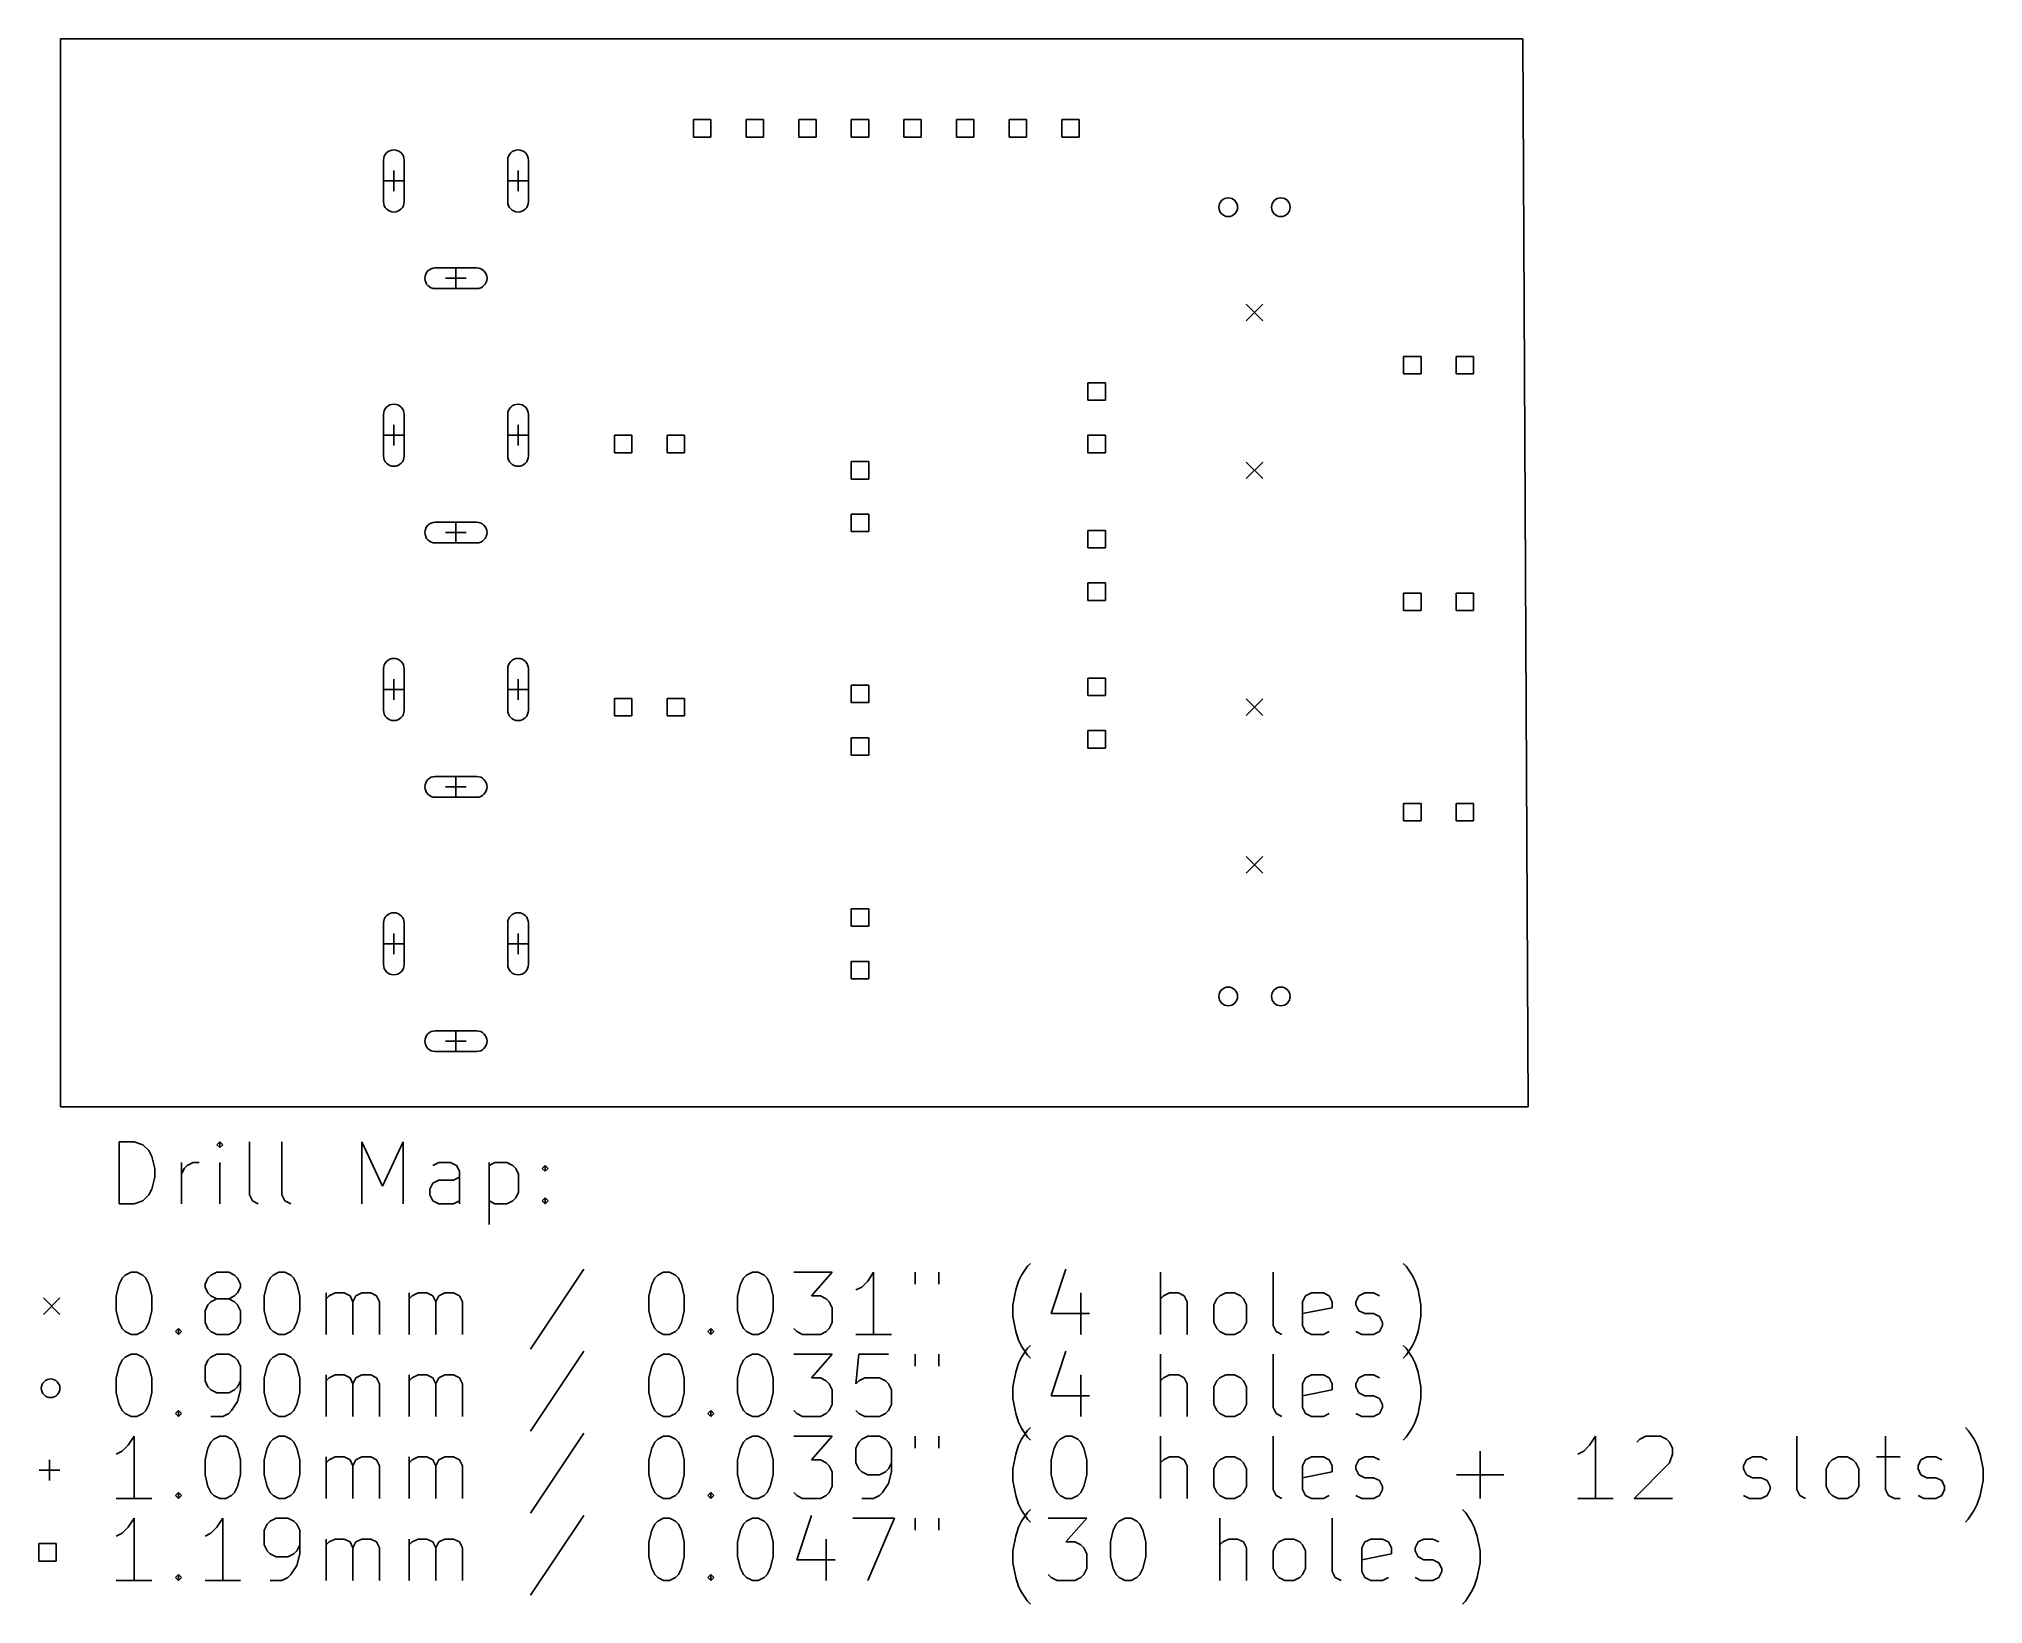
# Model space of a CAD drawing. Extents: x 3.94 to 7.64, y -5.16 to -2.18.
import ezdxf

# ---------------------------------------------------------------- set-up
doc = ezdxf.new("R2010")
doc.units = 0
doc.header["$MEASUREMENT"] = 0
doc.layers.add('BLACK', color=7, linetype='CONTINUOUS')

msp = doc.modelspace()

# ---------------------------------------------------------------- linework, layer by layer
at = {"layer": 'BLACK', "linetype": 'CONTINUOUS'}
for p, q in [((3.98, -2.18), (3.98, -4.21)), ((6.76, -2.18), (3.98, -2.18)), ((6.77, -4.21), (6.76, -2.18)), ((5.21656, -2.33344), (5.18344, -2.33344)), ((5.18344, -2.33344), (5.18344, -2.36656)), ((5.21656, -2.36656), (5.21656, -2.33344)), ((5.31656, -2.33344), (5.28344, -2.33344)), ((5.28344, -2.33344), (5.28344, -2.36656)), ((5.31656, -2.36656), (5.31656, -2.33344)), ((5.41656, -2.33344), (5.38344, -2.33344)), ((5.38344, -2.33344), (5.38344, -2.36656)), ((5.41656, -2.36656), (5.41656, -2.33344)), ((5.51656, -2.33344), (5.48344, -2.33344)), ((5.48344, -2.33344), (5.48344, -2.36656)), ((5.51656, -2.36656), (5.51656, -2.33344)), ((5.61656, -2.33344), (5.58344, -2.33344)), ((5.58344, -2.33344), (5.58344, -2.36656)), ((5.61656, -2.36656), (5.61656, -2.33344)), ((5.71656, -2.33344), (5.68344, -2.33344)), ((5.68344, -2.33344), (5.68344, -2.36656)), ((5.71656, -2.36656), (5.71656, -2.33344)), ((5.81656, -2.33344), (5.78344, -2.33344)), ((5.78344, -2.33344), (5.78344, -2.36656)), ((5.81656, -2.36656), (5.81656, -2.33344)), ((5.91656, -2.33344), (5.88344, -2.33344)), ((5.88344, -2.33344), (5.88344, -2.36656)), ((5.91656, -2.36656), (5.91656, -2.33344)), ((5.18344, -2.36656), (5.21656, -2.36656)), ((5.28344, -2.36656), (5.31656, -2.36656)), ((5.38344, -2.36656), (5.41656, -2.36656)), ((5.48344, -2.36656), (5.51656, -2.36656)), ((5.58344, -2.36656), (5.61656, -2.36656)), ((5.68344, -2.36656), (5.71656, -2.36656)), ((5.78344, -2.36656), (5.81656, -2.36656)), ((5.88344, -2.36656), (5.91656, -2.36656)), ((4.59409, -2.41063), (4.59409, -2.48937)), ((4.61378, -2.43031), (4.61378, -2.46969)), ((4.63346, -2.41063), (4.63346, -2.48937)), ((4.83031, -2.41063), (4.83031, -2.48937)), ((4.85, -2.43031), (4.85, -2.46969)), ((4.86969, -2.41063), (4.86969, -2.48937)), ((4.59409, -2.45), (4.63346, -2.45)), ((4.83031, -2.45), (4.86969, -2.45)), ((4.69252, -2.61535), (4.77126, -2.61535)), ((4.73189, -2.61535), (4.73189, -2.65472)), ((4.69252, -2.65472), (4.77126, -2.65472)), ((4.7122, -2.63504), (4.75157, -2.63504)), ((6.23425, -2.68425), (6.26575, -2.71575)), ((6.26575, -2.68425), (6.23425, -2.71575)), ((6.56656, -2.78344), (6.53344, -2.78344)), ((6.53344, -2.78344), (6.53344, -2.81656)), ((6.56656, -2.81656), (6.56656, -2.78344)), ((6.66656, -2.78344), (6.63344, -2.78344)), ((6.63344, -2.78344), (6.63344, -2.81656)), ((6.66656, -2.81656), (6.66656, -2.78344)), ((5.96656, -2.83344), (5.93344, -2.83344)), ((5.93344, -2.83344), (5.93344, -2.86656)), ((5.96656, -2.86656), (5.96656, -2.83344)), ((6.53344, -2.81656), (6.56656, -2.81656)), ((6.63344, -2.81656), (6.66656, -2.81656)), ((5.93344, -2.86656), (5.96656, -2.86656)), ((4.59409, -2.89396), (4.59409, -2.9727)), ((4.61378, -2.91365), (4.61378, -2.95302)), ((4.63346, -2.89396), (4.63346, -2.9727)), ((4.83031, -2.89396), (4.83031, -2.9727)), ((4.85, -2.91365), (4.85, -2.95302)), ((4.86969, -2.89396), (4.86969, -2.9727)), ((4.59409, -2.93333), (4.63346, -2.93333)), ((4.83031, -2.93333), (4.86969, -2.93333)), ((5.06656, -2.93344), (5.03344, -2.93344)), ((5.03344, -2.93344), (5.03344, -2.96656)), ((5.06656, -2.96656), (5.06656, -2.93344)), ((5.16656, -2.93344), (5.13344, -2.93344)), ((5.13344, -2.93344), (5.13344, -2.96656)), ((5.16656, -2.96656), (5.16656, -2.93344)), ((5.96656, -2.93344), (5.93344, -2.93344)), ((5.93344, -2.93344), (5.93344, -2.96656)), ((5.96656, -2.96656), (5.96656, -2.93344)), ((5.03344, -2.96656), (5.06656, -2.96656)), ((5.13344, -2.96656), (5.16656, -2.96656)), ((5.51656, -2.98344), (5.48344, -2.98344)), ((5.48344, -2.98344), (5.48344, -3.01656)), ((5.51656, -3.01656), (5.51656, -2.98344)), ((5.93344, -2.96656), (5.96656, -2.96656)), ((6.23425, -2.98425), (6.26575, -3.01575)), ((6.26575, -2.98425), (6.23425, -3.01575)), ((5.48344, -3.01656), (5.51656, -3.01656)), ((4.69252, -3.09869), (4.77126, -3.09869)), ((4.73189, -3.09869), (4.73189, -3.13806)), ((5.51656, -3.08344), (5.48344, -3.08344)), ((5.48344, -3.08344), (5.48344, -3.11656)), ((5.51656, -3.11656), (5.51656, -3.08344)), ((4.69252, -3.13806), (4.77126, -3.13806)), ((4.7122, -3.11837), (4.75157, -3.11837)), ((5.48344, -3.11656), (5.51656, -3.11656)), ((5.96656, -3.11414), (5.93344, -3.11414)), ((5.93344, -3.11414), (5.93344, -3.14727)), ((5.96656, -3.14727), (5.96656, -3.11414)), ((5.93344, -3.14727), (5.96656, -3.14727)), ((5.96656, -3.21414), (5.93344, -3.21414)), ((5.93344, -3.21414), (5.93344, -3.24727)), ((5.96656, -3.24727), (5.96656, -3.21414)), ((5.93344, -3.24727), (5.96656, -3.24727)), ((6.56656, -3.23344), (6.53344, -3.23344)), ((6.53344, -3.23344), (6.53344, -3.26656)), ((6.56656, -3.26656), (6.56656, -3.23344)), ((6.66656, -3.23344), (6.63344, -3.23344)), ((6.63344, -3.23344), (6.63344, -3.26656)), ((6.66656, -3.26656), (6.66656, -3.23344)), ((6.53344, -3.26656), (6.56656, -3.26656)), ((6.63344, -3.26656), (6.66656, -3.26656)), ((4.59409, -3.3773), (4.59409, -3.45604)), ((4.61378, -3.39698), (4.61378, -3.43635)), ((4.63346, -3.3773), (4.63346, -3.45604)), ((4.83031, -3.3773), (4.83031, -3.45604)), ((4.85, -3.39698), (4.85, -3.43635)), ((4.86969, -3.3773), (4.86969, -3.45604)), ((5.96656, -3.39485), (5.93344, -3.39485)), ((5.93344, -3.39485), (5.93344, -3.42798)), ((5.96656, -3.42798), (5.96656, -3.39485)), ((4.59409, -3.41667), (4.63346, -3.41667)), ((4.83031, -3.41667), (4.86969, -3.41667)), ((5.06656, -3.43344), (5.03344, -3.43344)), ((5.03344, -3.43344), (5.03344, -3.46656)), ((5.06656, -3.46656), (5.06656, -3.43344)), ((5.16656, -3.43344), (5.13344, -3.43344)), ((5.13344, -3.43344), (5.13344, -3.46656)), ((5.16656, -3.46656), (5.16656, -3.43344)), ((5.51656, -3.40844), (5.48344, -3.40844)), ((5.48344, -3.40844), (5.48344, -3.44156)), ((5.51656, -3.44156), (5.51656, -3.40844)), ((5.93344, -3.42798), (5.96656, -3.42798)), ((6.23425, -3.43425), (6.26575, -3.46575)), ((6.26575, -3.43425), (6.23425, -3.46575)), ((5.03344, -3.46656), (5.06656, -3.46656)), ((5.13344, -3.46656), (5.16656, -3.46656)), ((5.48344, -3.44156), (5.51656, -3.44156)), ((5.51656, -3.50844), (5.48344, -3.50844)), ((5.48344, -3.50844), (5.48344, -3.54156)), ((5.51656, -3.54156), (5.51656, -3.50844)), ((5.96656, -3.49485), (5.93344, -3.49485)), ((5.93344, -3.49485), (5.93344, -3.52798)), ((5.96656, -3.52798), (5.96656, -3.49485)), ((5.48344, -3.54156), (5.51656, -3.54156)), ((5.93344, -3.52798), (5.96656, -3.52798)), ((4.69252, -3.58202), (4.77126, -3.58202)), ((4.73189, -3.58202), (4.73189, -3.62139)), ((4.69252, -3.62139), (4.77126, -3.62139)), ((4.7122, -3.6017), (4.75157, -3.6017)), ((6.56656, -3.63344), (6.53344, -3.63344)), ((6.53344, -3.63344), (6.53344, -3.66656)), ((6.56656, -3.66656), (6.56656, -3.63344)), ((6.66656, -3.63344), (6.63344, -3.63344)), ((6.63344, -3.63344), (6.63344, -3.66656)), ((6.66656, -3.66656), (6.66656, -3.63344)), ((6.53344, -3.66656), (6.56656, -3.66656)), ((6.63344, -3.66656), (6.66656, -3.66656)), ((6.23425, -3.73425), (6.26575, -3.76575)), ((6.26575, -3.73425), (6.23425, -3.76575)), ((5.51656, -3.83344), (5.48344, -3.83344)), ((5.48344, -3.83344), (5.48344, -3.86656)), ((5.51656, -3.86656), (5.51656, -3.83344)), ((4.59409, -3.86063), (4.59409, -3.93937)), ((4.61378, -3.88031), (4.61378, -3.91969)), ((4.63346, -3.86063), (4.63346, -3.93937)), ((4.83031, -3.86063), (4.83031, -3.93937)), ((4.85, -3.88031), (4.85, -3.91969)), ((4.86969, -3.86063), (4.86969, -3.93937)), ((5.48344, -3.86656), (5.51656, -3.86656)), ((4.59409, -3.9), (4.63346, -3.9)), ((4.83031, -3.9), (4.86969, -3.9)), ((5.51656, -3.93344), (5.48344, -3.93344)), ((5.48344, -3.93344), (5.48344, -3.96656)), ((5.51656, -3.96656), (5.51656, -3.93344)), ((5.48344, -3.96656), (5.51656, -3.96656)), ((4.69252, -4.06535), (4.77126, -4.06535)), ((4.73189, -4.06535), (4.73189, -4.10472)), ((4.7122, -4.08504), (4.75157, -4.08504)), ((4.69252, -4.10472), (4.77126, -4.10472)), ((3.98, -4.21), (6.77, -4.21)), ((4.09178, -4.39434), (4.09178, -4.27623)), ((4.09178, -4.27623), (4.1199, -4.27623)), ((4.1199, -4.27623), (4.13678, -4.28185)), ((4.13678, -4.28185), (4.14803, -4.2931)), ((4.28301, -4.27623), (4.27738, -4.28185)), ((4.27738, -4.28185), (4.28301, -4.28747)), ((4.28863, -4.28185), (4.28301, -4.27623)), ((4.28301, -4.27623), (4.28301, -4.28747)), ((4.28301, -4.28747), (4.28863, -4.28185)), ((4.33925, -4.37746), (4.33925, -4.27623)), ((4.40112, -4.37746), (4.40112, -4.27623)), ((4.55298, -4.39434), (4.55298, -4.27623)), ((4.55298, -4.27623), (4.59235, -4.36059)), ((4.59235, -4.36059), (4.63172, -4.27623)), ((4.63172, -4.27623), (4.63172, -4.39434)), ((4.14803, -4.2931), (4.15365, -4.30435)), ((4.15365, -4.30435), (4.15927, -4.32684)), ((4.20989, -4.39434), (4.20989, -4.3156)), ((4.21552, -4.32684), (4.22114, -4.32122)), ((4.22114, -4.32122), (4.23239, -4.3156)), ((4.23239, -4.3156), (4.24364, -4.3156)), ((4.28301, -4.39434), (4.28301, -4.3156)), ((4.69921, -4.3156), (4.68796, -4.32122)), ((4.7217, -4.3156), (4.69921, -4.3156)), ((4.73295, -4.32122), (4.7217, -4.3156)), ((4.73858, -4.33247), (4.73295, -4.32122)), ((4.79482, -4.3156), (4.79482, -4.43371)), ((4.79482, -4.32122), (4.80607, -4.3156)), ((4.80607, -4.3156), (4.82857, -4.3156)), ((4.82857, -4.3156), (4.83981, -4.32122)), ((4.83981, -4.32122), (4.84544, -4.32684)), ((4.89606, -4.32684), (4.90168, -4.32122)), ((4.90168, -4.32122), (4.90731, -4.32684)), ((4.90168, -4.32122), (4.90168, -4.33247)), ((4.15927, -4.34372), (4.15365, -4.36621)), ((4.15927, -4.32684), (4.15927, -4.34372)), ((4.20989, -4.33809), (4.21552, -4.32684)), ((4.68233, -4.36621), (4.68796, -4.35497)), ((4.68796, -4.35497), (4.69921, -4.34934)), ((4.69921, -4.34934), (4.72733, -4.34934)), ((4.72733, -4.34934), (4.73858, -4.34372)), ((4.73858, -4.39434), (4.73858, -4.33247)), ((4.84544, -4.32684), (4.85106, -4.33809)), ((4.85106, -4.33809), (4.85106, -4.37184)), ((4.90168, -4.33247), (4.89606, -4.32684)), ((4.90731, -4.32684), (4.90168, -4.33247)), ((4.1199, -4.39434), (4.09178, -4.39434)), ((4.13678, -4.38871), (4.1199, -4.39434)), ((4.14803, -4.37746), (4.13678, -4.38871)), ((4.15365, -4.36621), (4.14803, -4.37746)), ((4.34488, -4.38871), (4.33925, -4.37746)), ((4.35612, -4.39434), (4.34488, -4.38871)), ((4.40674, -4.38871), (4.40112, -4.37746)), ((4.41799, -4.39434), (4.40674, -4.38871)), ((4.68233, -4.37746), (4.68233, -4.36621)), ((4.68796, -4.38871), (4.68233, -4.37746)), ((4.69921, -4.39434), (4.68796, -4.38871)), ((4.72733, -4.39434), (4.69921, -4.39434)), ((4.73858, -4.38871), (4.72733, -4.39434)), ((4.80607, -4.39434), (4.79482, -4.38871)), ((4.82857, -4.39434), (4.80607, -4.39434)), ((4.83981, -4.38871), (4.82857, -4.39434)), ((4.84544, -4.38309), (4.83981, -4.38871)), ((4.85106, -4.37184), (4.84544, -4.38309)), ((4.89606, -4.38871), (4.90168, -4.38309)), ((4.90168, -4.39434), (4.89606, -4.38871)), ((4.90168, -4.38309), (4.90731, -4.38871)), ((4.90168, -4.38309), (4.90168, -4.39434)), ((4.90731, -4.38871), (4.90168, -4.39434)), ((5.81844, -4.51301), (5.82407, -4.50738)), ((6.53835, -4.51301), (6.53273, -4.50738)), ((4.09178, -4.54675), (4.09741, -4.53551)), ((4.09741, -4.53551), (4.10303, -4.52988)), ((4.10303, -4.52988), (4.11428, -4.52426)), ((4.11428, -4.52426), (4.12553, -4.52426)), ((4.12553, -4.52426), (4.13678, -4.52988)), ((4.13678, -4.52988), (4.1424, -4.53551)), ((4.1424, -4.53551), (4.14803, -4.54675)), ((4.25489, -4.54675), (4.26051, -4.53551)), ((4.26051, -4.53551), (4.26614, -4.52988)), ((4.26614, -4.52988), (4.27738, -4.52426)), ((4.27738, -4.52426), (4.29988, -4.52426)), ((4.29988, -4.52426), (4.31113, -4.52988)), ((4.31113, -4.52988), (4.31675, -4.53551)), ((4.31675, -4.53551), (4.32238, -4.54675)), ((4.373, -4.54675), (4.37862, -4.53551)), ((4.37862, -4.53551), (4.38425, -4.52988)), ((4.38425, -4.52988), (4.39549, -4.52426)), ((4.39549, -4.52426), (4.40674, -4.52426)), ((4.40674, -4.52426), (4.41799, -4.52988)), ((4.41799, -4.52988), (4.42362, -4.53551)), ((4.42362, -4.53551), (4.42924, -4.54675)), ((4.9748, -4.51863), (4.87356, -4.67049)), ((5.10416, -4.54675), (5.10978, -4.53551)), ((5.10978, -4.53551), (5.1154, -4.52988)), ((5.1154, -4.52988), (5.12665, -4.52426)), ((5.12665, -4.52426), (5.1379, -4.52426)), ((5.1379, -4.52426), (5.14915, -4.52988)), ((5.14915, -4.52988), (5.15477, -4.53551)), ((5.15477, -4.53551), (5.1604, -4.54675)), ((5.27289, -4.54675), (5.27851, -4.53551)), ((5.27851, -4.53551), (5.28413, -4.52988)), ((5.28413, -4.52988), (5.29538, -4.52426)), ((5.29538, -4.52426), (5.30663, -4.52426)), ((5.30663, -4.52426), (5.31788, -4.52988)), ((5.31788, -4.52988), (5.3235, -4.53551)), ((5.3235, -4.53551), (5.32913, -4.54675)), ((5.37412, -4.52426), (5.44724, -4.52426)), ((5.44724, -4.52426), (5.40787, -4.56925)), ((5.51473, -4.54113), (5.50348, -4.55238)), ((5.52598, -4.52426), (5.51473, -4.54113)), ((5.52598, -4.64237), (5.52598, -4.52426)), ((5.60472, -4.52426), (5.60472, -4.54675)), ((5.64971, -4.52426), (5.64971, -4.54675)), ((5.79594, -4.558), (5.80157, -4.54113)), ((5.80157, -4.54113), (5.80719, -4.52988)), ((5.80719, -4.52988), (5.81844, -4.51301)), ((5.89156, -4.51863), (5.86344, -4.603)), ((6.07154, -4.64237), (6.07154, -4.52426)), ((6.28526, -4.62549), (6.28526, -4.52426)), ((6.5496, -4.52988), (6.53835, -4.51301)), ((6.55522, -4.54113), (6.5496, -4.52988)), ((6.56085, -4.558), (6.55522, -4.54113)), ((3.94752, -4.57319), (3.97902, -4.60469)), ((3.97902, -4.57319), (3.94752, -4.60469)), ((4.08616, -4.56925), (4.09178, -4.54675)), ((4.08616, -4.59737), (4.08616, -4.56925)), ((4.14803, -4.54675), (4.15365, -4.56925)), ((4.15365, -4.56925), (4.15365, -4.59737)), ((4.25489, -4.55238), (4.25489, -4.54675)), ((4.26051, -4.56363), (4.25489, -4.55238)), ((4.26614, -4.56925), (4.26051, -4.56363)), ((4.26614, -4.5805), (4.26051, -4.58612)), ((4.27738, -4.57488), (4.26614, -4.56925)), ((4.27738, -4.57488), (4.26614, -4.5805)), ((4.29988, -4.57488), (4.27738, -4.57488)), ((4.31113, -4.56925), (4.29988, -4.57488)), ((4.31113, -4.5805), (4.29988, -4.57488)), ((4.31675, -4.56363), (4.31113, -4.56925)), ((4.31675, -4.58612), (4.31113, -4.5805)), ((4.32238, -4.55238), (4.31675, -4.56363)), ((4.32238, -4.54675), (4.32238, -4.55238)), ((4.36737, -4.56925), (4.373, -4.54675)), ((4.36737, -4.59737), (4.36737, -4.56925)), ((4.42924, -4.54675), (4.43486, -4.56925)), ((4.43486, -4.56925), (4.43486, -4.59737)), ((4.48548, -4.64237), (4.48548, -4.56363)), ((4.48548, -4.57488), (4.49111, -4.56925)), ((4.49111, -4.56925), (4.50236, -4.56363)), ((4.50236, -4.56363), (4.51923, -4.56363)), ((4.51923, -4.56363), (4.53048, -4.56925)), ((4.53048, -4.56925), (4.5361, -4.5805)), ((4.5361, -4.5805), (4.54173, -4.56925)), ((4.5361, -4.5805), (4.5361, -4.64237)), ((4.54173, -4.56925), (4.55298, -4.56363)), ((4.55298, -4.56363), (4.56985, -4.56363)), ((4.56985, -4.56363), (4.5811, -4.56925)), ((4.5811, -4.56925), (4.58672, -4.5805)), ((4.58672, -4.5805), (4.58672, -4.64237)), ((4.64296, -4.64237), (4.64296, -4.56363)), ((4.64296, -4.57488), (4.64859, -4.56925)), ((4.64859, -4.56925), (4.65984, -4.56363)), ((4.65984, -4.56363), (4.67671, -4.56363)), ((4.67671, -4.56363), (4.68796, -4.56925)), ((4.68796, -4.56925), (4.69358, -4.5805)), ((4.69358, -4.5805), (4.69921, -4.56925)), ((4.69358, -4.5805), (4.69358, -4.64237)), ((4.69921, -4.56925), (4.71046, -4.56363)), ((4.71046, -4.56363), (4.72733, -4.56363)), ((4.72733, -4.56363), (4.73858, -4.56925)), ((4.73858, -4.56925), (4.7442, -4.5805)), ((4.7442, -4.5805), (4.7442, -4.64237)), ((5.09853, -4.56925), (5.10416, -4.54675)), ((5.09853, -4.59737), (5.09853, -4.56925)), ((5.1604, -4.54675), (5.16602, -4.56925)), ((5.16602, -4.56925), (5.16602, -4.59737)), ((5.26726, -4.56925), (5.27289, -4.54675)), ((5.26726, -4.59737), (5.26726, -4.56925)), ((5.32913, -4.54675), (5.33475, -4.56925)), ((5.33475, -4.56925), (5.33475, -4.59737)), ((5.40787, -4.56925), (5.42474, -4.56925)), ((5.42474, -4.56925), (5.43599, -4.57488)), ((5.43599, -4.57488), (5.44161, -4.5805)), ((5.44161, -4.5805), (5.44724, -4.59175)), ((5.50348, -4.55238), (5.49223, -4.558)), ((5.79032, -4.58612), (5.79594, -4.558)), ((5.91968, -4.56363), (5.91968, -4.64237)), ((6.07716, -4.56925), (6.07154, -4.57488)), ((6.08841, -4.56363), (6.07716, -4.56925)), ((6.10528, -4.56363), (6.08841, -4.56363)), ((6.11653, -4.56925), (6.10528, -4.56363)), ((6.12215, -4.5805), (6.11653, -4.56925)), ((6.12215, -4.64237), (6.12215, -4.5805)), ((6.17277, -4.58612), (6.1784, -4.57488)), ((6.1784, -4.57488), (6.18402, -4.56925)), ((6.18402, -4.56925), (6.19527, -4.56363)), ((6.19527, -4.56363), (6.21214, -4.56363)), ((6.21214, -4.56363), (6.22339, -4.56925)), ((6.22339, -4.56925), (6.22902, -4.57488)), ((6.22902, -4.57488), (6.23464, -4.58612)), ((6.3415, -4.5805), (6.34713, -4.56925)), ((6.3415, -4.62549), (6.3415, -4.5805)), ((6.34713, -4.56925), (6.35837, -4.56363)), ((6.35837, -4.56363), (6.38087, -4.56363)), ((6.38087, -4.56363), (6.39212, -4.56925)), ((6.39212, -4.56925), (6.39774, -4.5805)), ((6.39774, -4.5805), (6.39774, -4.59175)), ((6.44274, -4.5805), (6.44836, -4.56925)), ((6.44274, -4.58612), (6.44274, -4.5805)), ((6.44836, -4.56925), (6.45961, -4.56363)), ((6.45961, -4.56363), (6.47648, -4.56363)), ((6.47648, -4.56363), (6.48773, -4.56925)), ((6.56647, -4.58612), (6.56085, -4.558)), ((4.09178, -4.61987), (4.08616, -4.59737)), ((4.09741, -4.63112), (4.09178, -4.61987)), ((4.14803, -4.61987), (4.1424, -4.63112)), ((4.15365, -4.59737), (4.14803, -4.61987)), ((4.26051, -4.58612), (4.25489, -4.59737)), ((4.25489, -4.59737), (4.25489, -4.61987)), ((4.25489, -4.61987), (4.26051, -4.63112)), ((4.32238, -4.59737), (4.31675, -4.58612)), ((4.31675, -4.63112), (4.32238, -4.61987)), ((4.32238, -4.61987), (4.32238, -4.59737)), ((4.373, -4.61987), (4.36737, -4.59737)), ((4.37862, -4.63112), (4.373, -4.61987)), ((4.42924, -4.61987), (4.42362, -4.63112)), ((4.43486, -4.59737), (4.42924, -4.61987)), ((5.10416, -4.61987), (5.09853, -4.59737)), ((5.10978, -4.63112), (5.10416, -4.61987)), ((5.1604, -4.61987), (5.15477, -4.63112)), ((5.16602, -4.59737), (5.1604, -4.61987)), ((5.27289, -4.61987), (5.26726, -4.59737)), ((5.27851, -4.63112), (5.27289, -4.61987)), ((5.32913, -4.61987), (5.3235, -4.63112)), ((5.33475, -4.59737), (5.32913, -4.61987)), ((5.44724, -4.61987), (5.44161, -4.63112)), ((5.44724, -4.59175), (5.44724, -4.61987)), ((5.79032, -4.60862), (5.79032, -4.58612)), ((5.79594, -4.63674), (5.79032, -4.60862)), ((5.86344, -4.603), (5.93655, -4.603)), ((6.17277, -4.61987), (6.17277, -4.58612)), ((6.1784, -4.63112), (6.17277, -4.61987)), ((6.23464, -4.61987), (6.22902, -4.63112)), ((6.23464, -4.58612), (6.23464, -4.61987)), ((6.39774, -4.59175), (6.3415, -4.603)), ((6.44836, -4.59737), (6.44274, -4.58612)), ((6.45961, -4.603), (6.44836, -4.59737)), ((6.47648, -4.603), (6.45961, -4.603)), ((6.48773, -4.60862), (6.47648, -4.603)), ((6.49336, -4.61987), (6.48773, -4.60862)), ((6.49336, -4.62549), (6.49336, -4.61987)), ((6.56085, -4.63674), (6.56647, -4.60862)), ((6.56647, -4.60862), (6.56647, -4.58612)), ((4.10303, -4.63674), (4.09741, -4.63112)), ((4.11428, -4.64237), (4.10303, -4.63674)), ((4.12553, -4.64237), (4.11428, -4.64237)), ((4.13678, -4.63674), (4.12553, -4.64237)), ((4.1424, -4.63112), (4.13678, -4.63674)), ((4.19864, -4.63674), (4.20427, -4.63112)), ((4.20427, -4.64237), (4.19864, -4.63674)), ((4.20427, -4.63112), (4.20989, -4.63674)), ((4.20427, -4.63112), (4.20427, -4.64237)), ((4.20989, -4.63674), (4.20427, -4.64237)), ((4.26051, -4.63112), (4.26614, -4.63674)), ((4.26614, -4.63674), (4.27738, -4.64237)), ((4.27738, -4.64237), (4.29988, -4.64237)), ((4.29988, -4.64237), (4.31113, -4.63674)), ((4.31113, -4.63674), (4.31675, -4.63112)), ((4.38425, -4.63674), (4.37862, -4.63112)), ((4.39549, -4.64237), (4.38425, -4.63674)), ((4.40674, -4.64237), (4.39549, -4.64237)), ((4.41799, -4.63674), (4.40674, -4.64237)), ((4.42362, -4.63112), (4.41799, -4.63674)), ((5.1154, -4.63674), (5.10978, -4.63112)), ((5.12665, -4.64237), (5.1154, -4.63674)), ((5.1379, -4.64237), (5.12665, -4.64237)), ((5.14915, -4.63674), (5.1379, -4.64237)), ((5.15477, -4.63112), (5.14915, -4.63674)), ((5.21102, -4.63674), (5.21664, -4.63112)), ((5.21664, -4.64237), (5.21102, -4.63674)), ((5.21664, -4.63112), (5.22227, -4.63674)), ((5.21664, -4.63112), (5.21664, -4.64237)), ((5.22227, -4.63674), (5.21664, -4.64237)), ((5.28413, -4.63674), (5.27851, -4.63112)), ((5.29538, -4.64237), (5.28413, -4.63674)), ((5.30663, -4.64237), (5.29538, -4.64237)), ((5.31788, -4.63674), (5.30663, -4.64237)), ((5.3235, -4.63112), (5.31788, -4.63674)), ((5.37975, -4.63674), (5.37412, -4.63112)), ((5.391, -4.64237), (5.37975, -4.63674)), ((5.42474, -4.64237), (5.391, -4.64237)), ((5.43599, -4.63674), (5.42474, -4.64237)), ((5.44161, -4.63112), (5.43599, -4.63674)), ((5.55972, -4.64237), (5.49223, -4.64237)), ((5.80157, -4.65362), (5.79594, -4.63674)), ((5.80719, -4.66487), (5.80157, -4.65362)), ((6.18402, -4.63674), (6.1784, -4.63112)), ((6.19527, -4.64237), (6.18402, -4.63674)), ((6.21214, -4.64237), (6.19527, -4.64237)), ((6.22339, -4.63674), (6.21214, -4.64237)), ((6.22902, -4.63112), (6.22339, -4.63674)), ((6.29088, -4.63674), (6.28526, -4.62549)), ((6.30213, -4.64237), (6.29088, -4.63674)), ((6.34713, -4.63674), (6.3415, -4.62549)), ((6.35837, -4.64237), (6.34713, -4.63674)), ((6.38087, -4.64237), (6.35837, -4.64237)), ((6.39212, -4.63674), (6.38087, -4.64237)), ((6.44274, -4.63674), (6.45399, -4.64237)), ((6.45399, -4.64237), (6.47648, -4.64237)), ((6.47648, -4.64237), (6.48773, -4.63674)), ((6.48773, -4.63674), (6.49336, -4.62549)), ((6.5496, -4.66487), (6.55522, -4.65362)), ((6.55522, -4.65362), (6.56085, -4.63674)), ((4.09178, -4.70266), (4.09741, -4.69141)), ((4.09741, -4.69141), (4.10303, -4.68579)), ((4.10303, -4.68579), (4.11428, -4.68016)), ((4.11428, -4.68016), (4.12553, -4.68016)), ((4.12553, -4.68016), (4.13678, -4.68579)), ((4.13678, -4.68579), (4.1424, -4.69141)), ((4.1424, -4.69141), (4.14803, -4.70266)), ((4.26051, -4.69141), (4.25489, -4.70266)), ((4.26614, -4.68579), (4.26051, -4.69141)), ((4.27738, -4.68016), (4.26614, -4.68579)), ((4.29988, -4.68016), (4.27738, -4.68016)), ((4.31113, -4.68579), (4.29988, -4.68016)), ((4.31675, -4.69141), (4.31113, -4.68579)), ((4.32238, -4.70266), (4.31675, -4.69141)), ((4.373, -4.70266), (4.37862, -4.69141)), ((4.37862, -4.69141), (4.38425, -4.68579)), ((4.38425, -4.68579), (4.39549, -4.68016)), ((4.39549, -4.68016), (4.40674, -4.68016)), ((4.40674, -4.68016), (4.41799, -4.68579)), ((4.41799, -4.68579), (4.42362, -4.69141)), ((4.42362, -4.69141), (4.42924, -4.70266)), ((4.9748, -4.67454), (4.87356, -4.82639)), ((5.10416, -4.70266), (5.10978, -4.69141)), ((5.10978, -4.69141), (5.1154, -4.68579)), ((5.1154, -4.68579), (5.12665, -4.68016)), ((5.12665, -4.68016), (5.1379, -4.68016)), ((5.1379, -4.68016), (5.14915, -4.68579)), ((5.14915, -4.68579), (5.15477, -4.69141)), ((5.15477, -4.69141), (5.1604, -4.70266)), ((5.27289, -4.70266), (5.27851, -4.69141)), ((5.27851, -4.69141), (5.28413, -4.68579)), ((5.28413, -4.68579), (5.29538, -4.68016)), ((5.29538, -4.68016), (5.30663, -4.68016)), ((5.30663, -4.68016), (5.31788, -4.68579)), ((5.31788, -4.68579), (5.3235, -4.69141)), ((5.3235, -4.69141), (5.32913, -4.70266)), ((5.37412, -4.68016), (5.44724, -4.68016)), ((5.44724, -4.68016), (5.40787, -4.72516)), ((5.49786, -4.68016), (5.49223, -4.73641)), ((5.5541, -4.68016), (5.49786, -4.68016)), ((5.60472, -4.68016), (5.60472, -4.70266)), ((5.64971, -4.68016), (5.64971, -4.70266)), ((5.80157, -4.69704), (5.80719, -4.68579)), ((5.81844, -4.68174), (5.80719, -4.66487)), ((5.80719, -4.68579), (5.81844, -4.66891)), ((5.81844, -4.66891), (5.82407, -4.66329)), ((5.82407, -4.68736), (5.81844, -4.68174)), ((5.89156, -4.67454), (5.86344, -4.7589)), ((6.07154, -4.79827), (6.07154, -4.68016)), ((6.28526, -4.7814), (6.28526, -4.68016)), ((6.53835, -4.66891), (6.53273, -4.66329)), ((6.53273, -4.68736), (6.53835, -4.68174)), ((6.53835, -4.68174), (6.5496, -4.66487)), ((6.5496, -4.68579), (6.53835, -4.66891)), ((6.55522, -4.69704), (6.5496, -4.68579)), ((4.08616, -4.72516), (4.09178, -4.70266)), ((4.08616, -4.75328), (4.08616, -4.72516)), ((4.14803, -4.70266), (4.15365, -4.72516)), ((4.15365, -4.72516), (4.15365, -4.75328)), ((4.25489, -4.70266), (4.25489, -4.73078)), ((4.25489, -4.73078), (4.26051, -4.74203)), ((4.31675, -4.74203), (4.32238, -4.73078)), ((4.32238, -4.74765), (4.32238, -4.70266)), ((4.36737, -4.72516), (4.373, -4.70266)), ((4.36737, -4.75328), (4.36737, -4.72516)), ((4.42924, -4.70266), (4.43486, -4.72516)), ((4.43486, -4.72516), (4.43486, -4.75328)), ((4.48548, -4.79827), (4.48548, -4.71953)), ((4.48548, -4.73078), (4.49111, -4.72516)), ((4.49111, -4.72516), (4.50236, -4.71953)), ((4.50236, -4.71953), (4.51923, -4.71953)), ((4.51923, -4.71953), (4.53048, -4.72516)), ((4.53048, -4.72516), (4.5361, -4.73641)), ((4.5361, -4.73641), (4.54173, -4.72516)), ((4.54173, -4.72516), (4.55298, -4.71953)), ((4.55298, -4.71953), (4.56985, -4.71953)), ((4.56985, -4.71953), (4.5811, -4.72516)), ((4.5811, -4.72516), (4.58672, -4.73641)), ((4.64296, -4.79827), (4.64296, -4.71953)), ((4.64296, -4.73078), (4.64859, -4.72516)), ((4.64859, -4.72516), (4.65984, -4.71953)), ((4.65984, -4.71953), (4.67671, -4.71953)), ((4.67671, -4.71953), (4.68796, -4.72516)), ((4.68796, -4.72516), (4.69358, -4.73641)), ((4.69358, -4.73641), (4.69921, -4.72516)), ((4.69921, -4.72516), (4.71046, -4.71953)), ((4.71046, -4.71953), (4.72733, -4.71953)), ((4.72733, -4.71953), (4.73858, -4.72516)), ((4.73858, -4.72516), (4.7442, -4.73641)), ((5.09853, -4.72516), (5.10416, -4.70266)), ((5.09853, -4.75328), (5.09853, -4.72516)), ((5.1604, -4.70266), (5.16602, -4.72516)), ((5.16602, -4.72516), (5.16602, -4.75328)), ((5.26726, -4.72516), (5.27289, -4.70266)), ((5.26726, -4.75328), (5.26726, -4.72516)), ((5.32913, -4.70266), (5.33475, -4.72516)), ((5.33475, -4.72516), (5.33475, -4.75328)), ((5.40787, -4.72516), (5.42474, -4.72516)), ((5.42474, -4.72516), (5.43599, -4.73078)), ((5.43599, -4.73078), (5.44161, -4.73641)), ((5.49223, -4.73641), (5.49786, -4.73078)), ((5.49786, -4.73078), (5.50911, -4.72516)), ((5.50911, -4.72516), (5.53723, -4.72516)), ((5.53723, -4.72516), (5.54848, -4.73078)), ((5.54848, -4.73078), (5.5541, -4.73641)), ((5.79032, -4.74203), (5.79594, -4.71391)), ((5.79594, -4.71391), (5.80157, -4.69704)), ((5.91968, -4.71953), (5.91968, -4.79827)), ((6.07716, -4.72516), (6.07154, -4.73078)), ((6.08841, -4.71953), (6.07716, -4.72516)), ((6.10528, -4.71953), (6.08841, -4.71953)), ((6.11653, -4.72516), (6.10528, -4.71953)), ((6.12215, -4.73641), (6.11653, -4.72516)), ((6.17277, -4.74203), (6.1784, -4.73078)), ((6.1784, -4.73078), (6.18402, -4.72516)), ((6.18402, -4.72516), (6.19527, -4.71953)), ((6.19527, -4.71953), (6.21214, -4.71953)), ((6.21214, -4.71953), (6.22339, -4.72516)), ((6.22339, -4.72516), (6.22902, -4.73078)), ((6.22902, -4.73078), (6.23464, -4.74203)), ((6.3415, -4.73641), (6.34713, -4.72516)), ((6.34713, -4.72516), (6.35837, -4.71953)), ((6.35837, -4.71953), (6.38087, -4.71953)), ((6.38087, -4.71953), (6.39212, -4.72516)), ((6.39212, -4.72516), (6.39774, -4.73641)), ((6.44274, -4.73641), (6.44836, -4.72516)), ((6.44836, -4.72516), (6.45961, -4.71953)), ((6.45961, -4.71953), (6.47648, -4.71953)), ((6.47648, -4.71953), (6.48773, -4.72516)), ((6.56085, -4.71391), (6.55522, -4.69704)), ((6.56647, -4.74203), (6.56085, -4.71391)), ((4.09178, -4.77578), (4.08616, -4.75328)), ((4.15365, -4.75328), (4.14803, -4.77578)), ((4.26051, -4.74203), (4.26614, -4.74765)), ((4.26614, -4.74765), (4.27738, -4.75328)), ((4.27738, -4.75328), (4.29988, -4.75328)), ((4.29988, -4.75328), (4.31113, -4.74765)), ((4.31113, -4.74765), (4.31675, -4.74203)), ((4.31675, -4.77015), (4.32238, -4.74765)), ((4.373, -4.77578), (4.36737, -4.75328)), ((4.43486, -4.75328), (4.42924, -4.77578)), ((4.5361, -4.73641), (4.5361, -4.79827)), ((4.58672, -4.73641), (4.58672, -4.79827)), ((4.69358, -4.73641), (4.69358, -4.79827)), ((4.7442, -4.73641), (4.7442, -4.79827)), ((5.10416, -4.77578), (5.09853, -4.75328)), ((5.16602, -4.75328), (5.1604, -4.77578)), ((5.27289, -4.77578), (5.26726, -4.75328)), ((5.33475, -4.75328), (5.32913, -4.77578)), ((5.44161, -4.73641), (5.44724, -4.74765)), ((5.44724, -4.74765), (5.44724, -4.77578)), ((5.5541, -4.73641), (5.55972, -4.74765)), ((5.55972, -4.74765), (5.55972, -4.77578)), ((5.79032, -4.76453), (5.79032, -4.74203)), ((5.79594, -4.79265), (5.79032, -4.76453)), ((5.86344, -4.7589), (5.93655, -4.7589)), ((6.12215, -4.79827), (6.12215, -4.73641)), ((6.17277, -4.77578), (6.17277, -4.74203)), ((6.23464, -4.74203), (6.23464, -4.77578)), ((6.3415, -4.7814), (6.3415, -4.73641)), ((6.39774, -4.74765), (6.3415, -4.7589)), ((6.39774, -4.73641), (6.39774, -4.74765)), ((6.44274, -4.74203), (6.44274, -4.73641)), ((6.44836, -4.75328), (6.44274, -4.74203)), ((6.45961, -4.7589), (6.44836, -4.75328)), ((6.47648, -4.7589), (6.45961, -4.7589)), ((6.48773, -4.76453), (6.47648, -4.7589)), ((6.49336, -4.77578), (6.48773, -4.76453)), ((6.56085, -4.79265), (6.56647, -4.76453)), ((6.56647, -4.76453), (6.56647, -4.74203)), ((4.09741, -4.78702), (4.09178, -4.77578)), ((4.10303, -4.79265), (4.09741, -4.78702)), ((4.11428, -4.79827), (4.10303, -4.79265)), ((4.12553, -4.79827), (4.11428, -4.79827)), ((4.13678, -4.79265), (4.12553, -4.79827)), ((4.1424, -4.78702), (4.13678, -4.79265)), ((4.14803, -4.77578), (4.1424, -4.78702)), ((4.19864, -4.79265), (4.20427, -4.78702)), ((4.20427, -4.79827), (4.19864, -4.79265)), ((4.20427, -4.78702), (4.20989, -4.79265)), ((4.20427, -4.78702), (4.20427, -4.79827)), ((4.20989, -4.79265), (4.20427, -4.79827)), ((4.26614, -4.79827), (4.28863, -4.79827)), ((4.28863, -4.79827), (4.29988, -4.79265)), ((4.29988, -4.79265), (4.30551, -4.78702)), ((4.30551, -4.78702), (4.31675, -4.77015)), ((4.37862, -4.78702), (4.373, -4.77578)), ((4.38425, -4.79265), (4.37862, -4.78702)), ((4.39549, -4.79827), (4.38425, -4.79265)), ((4.40674, -4.79827), (4.39549, -4.79827)), ((4.41799, -4.79265), (4.40674, -4.79827)), ((4.42362, -4.78702), (4.41799, -4.79265)), ((4.42924, -4.77578), (4.42362, -4.78702)), ((5.10978, -4.78702), (5.10416, -4.77578)), ((5.1154, -4.79265), (5.10978, -4.78702)), ((5.12665, -4.79827), (5.1154, -4.79265)), ((5.1379, -4.79827), (5.12665, -4.79827)), ((5.14915, -4.79265), (5.1379, -4.79827)), ((5.15477, -4.78702), (5.14915, -4.79265)), ((5.1604, -4.77578), (5.15477, -4.78702)), ((5.21102, -4.79265), (5.21664, -4.78702)), ((5.21664, -4.79827), (5.21102, -4.79265)), ((5.21664, -4.78702), (5.22227, -4.79265)), ((5.21664, -4.78702), (5.21664, -4.79827)), ((5.22227, -4.79265), (5.21664, -4.79827)), ((5.27851, -4.78702), (5.27289, -4.77578)), ((5.28413, -4.79265), (5.27851, -4.78702)), ((5.29538, -4.79827), (5.28413, -4.79265)), ((5.30663, -4.79827), (5.29538, -4.79827)), ((5.31788, -4.79265), (5.30663, -4.79827)), ((5.3235, -4.78702), (5.31788, -4.79265)), ((5.32913, -4.77578), (5.3235, -4.78702)), ((5.37975, -4.79265), (5.37412, -4.78702)), ((5.391, -4.79827), (5.37975, -4.79265)), ((5.42474, -4.79827), (5.391, -4.79827)), ((5.43599, -4.79265), (5.42474, -4.79827)), ((5.44161, -4.78702), (5.43599, -4.79265)), ((5.44724, -4.77578), (5.44161, -4.78702)), ((5.49786, -4.79265), (5.49223, -4.78702)), ((5.50911, -4.79827), (5.49786, -4.79265)), ((5.53723, -4.79827), (5.50911, -4.79827)), ((5.54848, -4.79265), (5.53723, -4.79827)), ((5.5541, -4.78702), (5.54848, -4.79265)), ((5.55972, -4.77578), (5.5541, -4.78702)), ((5.80157, -4.80952), (5.79594, -4.79265)), ((6.1784, -4.78702), (6.17277, -4.77578)), ((6.18402, -4.79265), (6.1784, -4.78702)), ((6.19527, -4.79827), (6.18402, -4.79265)), ((6.21214, -4.79827), (6.19527, -4.79827)), ((6.22339, -4.79265), (6.21214, -4.79827)), ((6.22902, -4.78702), (6.22339, -4.79265)), ((6.23464, -4.77578), (6.22902, -4.78702)), ((6.29088, -4.79265), (6.28526, -4.7814)), ((6.30213, -4.79827), (6.29088, -4.79265)), ((6.34713, -4.79265), (6.3415, -4.7814)), ((6.35837, -4.79827), (6.34713, -4.79265)), ((6.38087, -4.79827), (6.35837, -4.79827)), ((6.39212, -4.79265), (6.38087, -4.79827)), ((6.44274, -4.79265), (6.45399, -4.79827)), ((6.45399, -4.79827), (6.47648, -4.79827)), ((6.47648, -4.79827), (6.48773, -4.79265)), ((6.48773, -4.79265), (6.49336, -4.7814)), ((6.49336, -4.7814), (6.49336, -4.77578)), ((6.55522, -4.80952), (6.56085, -4.79265)), ((4.1199, -4.83607), (4.10866, -4.85294)), ((4.1199, -4.95418), (4.1199, -4.83607)), ((4.26614, -4.84732), (4.27176, -4.84169)), ((4.27176, -4.84169), (4.28301, -4.83607)), ((4.28301, -4.83607), (4.29426, -4.83607)), ((4.29426, -4.83607), (4.30551, -4.84169)), ((4.30551, -4.84169), (4.31113, -4.84732)), ((4.37862, -4.84732), (4.38425, -4.84169)), ((4.38425, -4.84169), (4.39549, -4.83607)), ((4.39549, -4.83607), (4.40674, -4.83607)), ((4.40674, -4.83607), (4.41799, -4.84169)), ((4.41799, -4.84169), (4.42362, -4.84732)), ((4.9748, -4.83044), (4.87356, -4.9823)), ((5.10978, -4.84732), (5.1154, -4.84169)), ((5.1154, -4.84169), (5.12665, -4.83607)), ((5.12665, -4.83607), (5.1379, -4.83607)), ((5.1379, -4.83607), (5.14915, -4.84169)), ((5.14915, -4.84169), (5.15477, -4.84732)), ((5.27851, -4.84732), (5.28413, -4.84169)), ((5.28413, -4.84169), (5.29538, -4.83607)), ((5.29538, -4.83607), (5.30663, -4.83607)), ((5.30663, -4.83607), (5.31788, -4.84169)), ((5.31788, -4.84169), (5.3235, -4.84732)), ((5.37412, -4.83607), (5.44724, -4.83607)), ((5.44724, -4.83607), (5.40787, -4.88106)), ((5.50348, -4.84169), (5.49786, -4.84732)), ((5.51473, -4.83607), (5.50348, -4.84169)), ((5.53723, -4.83607), (5.51473, -4.83607)), ((5.54848, -4.84169), (5.53723, -4.83607)), ((5.5541, -4.84732), (5.54848, -4.84169)), ((5.60472, -4.83607), (5.60472, -4.85857)), ((5.64971, -4.83607), (5.64971, -4.85857)), ((5.80719, -4.82077), (5.80157, -4.80952)), ((5.80157, -4.85294), (5.80719, -4.84169)), ((5.81844, -4.83764), (5.80719, -4.82077)), ((5.80719, -4.84169), (5.81844, -4.82482)), ((5.81844, -4.82482), (5.82407, -4.8192)), ((5.82407, -4.84327), (5.81844, -4.83764)), ((5.87468, -4.84732), (5.88031, -4.84169)), ((5.88031, -4.84169), (5.89156, -4.83607)), ((5.89156, -4.83607), (5.90281, -4.83607)), ((5.90281, -4.83607), (5.91406, -4.84169)), ((5.91406, -4.84169), (5.91968, -4.84732)), ((6.07154, -4.95418), (6.07154, -4.83607)), ((6.28526, -4.93731), (6.28526, -4.83607)), ((6.53273, -4.84327), (6.53835, -4.83764)), ((6.53835, -4.83764), (6.5496, -4.82077)), ((6.5496, -4.82077), (6.55522, -4.80952)), ((6.89831, -4.83607), (6.88706, -4.85294)), ((6.89831, -4.95418), (6.89831, -4.83607)), ((6.97705, -4.84732), (6.98267, -4.84169)), ((6.98267, -4.84169), (6.99392, -4.83607)), ((6.99392, -4.83607), (7.02204, -4.83607)), ((7.02204, -4.83607), (7.03329, -4.84169)), ((7.03329, -4.84169), (7.03891, -4.84732)), ((7.28076, -4.93731), (7.28076, -4.83607)), ((7.44949, -4.83607), (7.44949, -4.93731)), ((7.60697, -4.82482), (7.60134, -4.8192)), ((7.61822, -4.84169), (7.60697, -4.82482)), ((7.62384, -4.85294), (7.61822, -4.84169)), ((4.09741, -4.86419), (4.08616, -4.86981)), ((4.10866, -4.85294), (4.09741, -4.86419)), ((4.25489, -4.88106), (4.26051, -4.85857)), ((4.26051, -4.85857), (4.26614, -4.84732)), ((4.31113, -4.84732), (4.31675, -4.85857)), ((4.31675, -4.85857), (4.32238, -4.88106)), ((4.36737, -4.88106), (4.373, -4.85857)), ((4.373, -4.85857), (4.37862, -4.84732)), ((4.42362, -4.84732), (4.42924, -4.85857)), ((4.42924, -4.85857), (4.43486, -4.88106)), ((4.48548, -4.95418), (4.48548, -4.87544)), ((4.49111, -4.88106), (4.50236, -4.87544)), ((4.50236, -4.87544), (4.51923, -4.87544)), ((4.51923, -4.87544), (4.53048, -4.88106)), ((4.54173, -4.88106), (4.55298, -4.87544)), ((4.55298, -4.87544), (4.56985, -4.87544)), ((4.56985, -4.87544), (4.5811, -4.88106)), ((4.64296, -4.95418), (4.64296, -4.87544)), ((4.64859, -4.88106), (4.65984, -4.87544)), ((4.65984, -4.87544), (4.67671, -4.87544)), ((4.67671, -4.87544), (4.68796, -4.88106)), ((4.69921, -4.88106), (4.71046, -4.87544)), ((4.71046, -4.87544), (4.72733, -4.87544)), ((4.72733, -4.87544), (4.73858, -4.88106)), ((5.09853, -4.88106), (5.10416, -4.85857)), ((5.10416, -4.85857), (5.10978, -4.84732)), ((5.15477, -4.84732), (5.1604, -4.85857)), ((5.1604, -4.85857), (5.16602, -4.88106)), ((5.26726, -4.88106), (5.27289, -4.85857)), ((5.27289, -4.85857), (5.27851, -4.84732)), ((5.3235, -4.84732), (5.32913, -4.85857)), ((5.32913, -4.85857), (5.33475, -4.88106)), ((5.49786, -4.84732), (5.49223, -4.85857)), ((5.49223, -4.85857), (5.49223, -4.88669)), ((5.55972, -4.85857), (5.5541, -4.84732)), ((5.55972, -4.90356), (5.55972, -4.85857)), ((5.79032, -4.89794), (5.79594, -4.86981)), ((5.79594, -4.86981), (5.80157, -4.85294)), ((5.86344, -4.88106), (5.86906, -4.85857)), ((5.86906, -4.85857), (5.87468, -4.84732)), ((5.91968, -4.84732), (5.9253, -4.85857)), ((5.9253, -4.85857), (5.93093, -4.88106)), ((6.08841, -4.87544), (6.07716, -4.88106)), ((6.10528, -4.87544), (6.08841, -4.87544)), ((6.11653, -4.88106), (6.10528, -4.87544)), ((6.18402, -4.88106), (6.19527, -4.87544)), ((6.19527, -4.87544), (6.21214, -4.87544)), ((6.21214, -4.87544), (6.22339, -4.88106)), ((6.34713, -4.88106), (6.35837, -4.87544)), ((6.35837, -4.87544), (6.38087, -4.87544)), ((6.38087, -4.87544), (6.39212, -4.88106)), ((6.44836, -4.88106), (6.45961, -4.87544)), ((6.45961, -4.87544), (6.47648, -4.87544)), ((6.47648, -4.87544), (6.48773, -4.88106)), ((6.67896, -4.95418), (6.67896, -4.86419)), ((6.87581, -4.86419), (6.86456, -4.86981)), ((6.88706, -4.85294), (6.87581, -4.86419)), ((7.03891, -4.84732), (7.04454, -4.85857)), ((7.04454, -4.86981), (7.03891, -4.88669)), ((7.04454, -4.85857), (7.04454, -4.86981)), ((7.18515, -4.88106), (7.19639, -4.87544)), ((7.19639, -4.87544), (7.21327, -4.87544)), ((7.21327, -4.87544), (7.22452, -4.88106)), ((7.34825, -4.88106), (7.3595, -4.87544)), ((7.3595, -4.87544), (7.37637, -4.87544)), ((7.37637, -4.87544), (7.38762, -4.88106)), ((7.43262, -4.87544), (7.47761, -4.87544)), ((7.51698, -4.88106), (7.52823, -4.87544)), ((7.52823, -4.87544), (7.5451, -4.87544)), ((7.5451, -4.87544), (7.55635, -4.88106)), ((7.62947, -4.86981), (7.62384, -4.85294)), ((7.63509, -4.89794), (7.62947, -4.86981)), ((3.93965, -4.90075), (3.97902, -4.90075)), ((3.95933, -4.88106), (3.95933, -4.92043)), ((4.25489, -4.90918), (4.25489, -4.88106)), ((4.26051, -4.93168), (4.25489, -4.90918)), ((4.32238, -4.90918), (4.31675, -4.93168)), ((4.32238, -4.88106), (4.32238, -4.90918)), ((4.36737, -4.90918), (4.36737, -4.88106)), ((4.373, -4.93168), (4.36737, -4.90918)), ((4.43486, -4.90918), (4.42924, -4.93168)), ((4.43486, -4.88106), (4.43486, -4.90918)), ((4.48548, -4.88669), (4.49111, -4.88106)), ((4.53048, -4.88106), (4.5361, -4.89231)), ((4.5361, -4.89231), (4.54173, -4.88106)), ((4.5361, -4.89231), (4.5361, -4.95418)), ((4.5811, -4.88106), (4.58672, -4.89231)), ((4.58672, -4.89231), (4.58672, -4.95418)), ((4.64296, -4.88669), (4.64859, -4.88106)), ((4.68796, -4.88106), (4.69358, -4.89231)), ((4.69358, -4.89231), (4.69921, -4.88106)), ((4.69358, -4.89231), (4.69358, -4.95418)), ((4.73858, -4.88106), (4.7442, -4.89231)), ((4.7442, -4.89231), (4.7442, -4.95418)), ((5.09853, -4.90918), (5.09853, -4.88106)), ((5.10416, -4.93168), (5.09853, -4.90918)), ((5.16602, -4.90918), (5.1604, -4.93168)), ((5.16602, -4.88106), (5.16602, -4.90918)), ((5.26726, -4.90918), (5.26726, -4.88106)), ((5.27289, -4.93168), (5.26726, -4.90918)), ((5.33475, -4.90918), (5.32913, -4.93168)), ((5.33475, -4.88106), (5.33475, -4.90918)), ((5.40787, -4.88106), (5.42474, -4.88106)), ((5.42474, -4.88106), (5.43599, -4.88669)), ((5.43599, -4.88669), (5.44161, -4.89231)), ((5.44161, -4.89231), (5.44724, -4.90356)), ((5.44724, -4.90356), (5.44724, -4.93168)), ((5.49223, -4.88669), (5.49786, -4.89794)), ((5.49786, -4.89794), (5.50348, -4.90356)), ((5.50348, -4.90356), (5.51473, -4.90918)), ((5.51473, -4.90918), (5.53723, -4.90918)), ((5.53723, -4.90918), (5.54848, -4.90356)), ((5.54848, -4.90356), (5.5541, -4.89794)), ((5.5541, -4.89794), (5.55972, -4.88669)), ((5.5541, -4.92606), (5.55972, -4.90356)), ((5.79032, -4.92043), (5.79032, -4.89794)), ((5.86344, -4.90918), (5.86344, -4.88106)), ((5.86906, -4.93168), (5.86344, -4.90918)), ((5.93093, -4.90918), (5.9253, -4.93168)), ((5.93093, -4.88106), (5.93093, -4.90918)), ((6.07716, -4.88106), (6.07154, -4.88669)), ((6.12215, -4.89231), (6.11653, -4.88106)), ((6.12215, -4.95418), (6.12215, -4.89231)), ((6.17277, -4.89794), (6.1784, -4.88669)), ((6.17277, -4.93168), (6.17277, -4.89794)), ((6.1784, -4.88669), (6.18402, -4.88106)), ((6.22339, -4.88106), (6.22902, -4.88669)), ((6.22902, -4.88669), (6.23464, -4.89794)), ((6.23464, -4.89794), (6.23464, -4.93168)), ((6.3415, -4.89231), (6.34713, -4.88106)), ((6.3415, -4.93731), (6.3415, -4.89231)), ((6.39774, -4.90356), (6.3415, -4.91481)), ((6.39212, -4.88106), (6.39774, -4.89231)), ((6.39774, -4.89231), (6.39774, -4.90356)), ((6.44274, -4.89231), (6.44836, -4.88106)), ((6.44274, -4.89794), (6.44274, -4.89231)), ((6.44836, -4.90918), (6.44274, -4.89794)), ((6.45961, -4.91481), (6.44836, -4.90918)), ((6.47648, -4.91481), (6.45961, -4.91481)), ((6.48773, -4.92043), (6.47648, -4.91481)), ((6.63397, -4.90918), (6.72395, -4.90918)), ((7.03891, -4.88669), (6.97142, -4.95418)), ((7.17952, -4.89231), (7.18515, -4.88106)), ((7.17952, -4.89794), (7.17952, -4.89231)), ((7.18515, -4.90918), (7.17952, -4.89794)), ((7.19639, -4.91481), (7.18515, -4.90918)), ((7.21327, -4.91481), (7.19639, -4.91481)), ((7.22452, -4.92043), (7.21327, -4.91481)), ((7.337, -4.89794), (7.34263, -4.88669)), ((7.337, -4.93168), (7.337, -4.89794)), ((7.34263, -4.88669), (7.34825, -4.88106)), ((7.38762, -4.88106), (7.39325, -4.88669)), ((7.39325, -4.88669), (7.39887, -4.89794)), ((7.39887, -4.89794), (7.39887, -4.93168)), ((7.51136, -4.89231), (7.51698, -4.88106)), ((7.51136, -4.89794), (7.51136, -4.89231)), ((7.51698, -4.90918), (7.51136, -4.89794)), ((7.52823, -4.91481), (7.51698, -4.90918)), ((7.5451, -4.91481), (7.52823, -4.91481)), ((7.55635, -4.92043), (7.5451, -4.91481)), ((7.63509, -4.92043), (7.63509, -4.89794)), ((4.19864, -4.94855), (4.20427, -4.94293)), ((4.20427, -4.95418), (4.19864, -4.94855)), ((4.20427, -4.94293), (4.20989, -4.94855)), ((4.20427, -4.94293), (4.20427, -4.95418)), ((4.20989, -4.94855), (4.20427, -4.95418)), ((4.26614, -4.94293), (4.26051, -4.93168)), ((4.27176, -4.94855), (4.26614, -4.94293)), ((4.28301, -4.95418), (4.27176, -4.94855)), ((4.30551, -4.94855), (4.29426, -4.95418)), ((4.31113, -4.94293), (4.30551, -4.94855)), ((4.31675, -4.93168), (4.31113, -4.94293)), ((4.37862, -4.94293), (4.373, -4.93168)), ((4.38425, -4.94855), (4.37862, -4.94293)), ((4.39549, -4.95418), (4.38425, -4.94855)), ((4.41799, -4.94855), (4.40674, -4.95418)), ((4.42362, -4.94293), (4.41799, -4.94855)), ((4.42924, -4.93168), (4.42362, -4.94293)), ((5.10978, -4.94293), (5.10416, -4.93168)), ((5.1154, -4.94855), (5.10978, -4.94293)), ((5.12665, -4.95418), (5.1154, -4.94855)), ((5.14915, -4.94855), (5.1379, -4.95418)), ((5.15477, -4.94293), (5.14915, -4.94855)), ((5.1604, -4.93168), (5.15477, -4.94293)), ((5.21102, -4.94855), (5.21664, -4.94293)), ((5.21664, -4.95418), (5.21102, -4.94855)), ((5.21664, -4.94293), (5.22227, -4.94855)), ((5.21664, -4.94293), (5.21664, -4.95418)), ((5.22227, -4.94855), (5.21664, -4.95418)), ((5.27851, -4.94293), (5.27289, -4.93168)), ((5.28413, -4.94855), (5.27851, -4.94293)), ((5.29538, -4.95418), (5.28413, -4.94855)), ((5.31788, -4.94855), (5.30663, -4.95418)), ((5.3235, -4.94293), (5.31788, -4.94855)), ((5.32913, -4.93168), (5.3235, -4.94293)), ((5.37975, -4.94855), (5.37412, -4.94293)), ((5.391, -4.95418), (5.37975, -4.94855)), ((5.43599, -4.94855), (5.42474, -4.95418)), ((5.44161, -4.94293), (5.43599, -4.94855)), ((5.44724, -4.93168), (5.44161, -4.94293)), ((5.52598, -4.95418), (5.53723, -4.94855)), ((5.53723, -4.94855), (5.54285, -4.94293)), ((5.54285, -4.94293), (5.5541, -4.92606)), ((5.79594, -4.94855), (5.79032, -4.92043)), ((5.80157, -4.96543), (5.79594, -4.94855)), ((5.87468, -4.94293), (5.86906, -4.93168)), ((5.88031, -4.94855), (5.87468, -4.94293)), ((5.89156, -4.95418), (5.88031, -4.94855)), ((5.91406, -4.94855), (5.90281, -4.95418)), ((5.91968, -4.94293), (5.91406, -4.94855)), ((5.9253, -4.93168), (5.91968, -4.94293)), ((6.1784, -4.94293), (6.17277, -4.93168)), ((6.18402, -4.94855), (6.1784, -4.94293)), ((6.19527, -4.95418), (6.18402, -4.94855)), ((6.22339, -4.94855), (6.21214, -4.95418)), ((6.22902, -4.94293), (6.22339, -4.94855)), ((6.23464, -4.93168), (6.22902, -4.94293)), ((6.29088, -4.94855), (6.28526, -4.93731)), ((6.30213, -4.95418), (6.29088, -4.94855)), ((6.34713, -4.94855), (6.3415, -4.93731)), ((6.35837, -4.95418), (6.34713, -4.94855)), ((6.39212, -4.94855), (6.38087, -4.95418)), ((6.44274, -4.94855), (6.45399, -4.95418)), ((6.47648, -4.95418), (6.48773, -4.94855)), ((6.49336, -4.93168), (6.48773, -4.92043)), ((6.48773, -4.94855), (6.49336, -4.93731)), ((6.49336, -4.93731), (6.49336, -4.93168)), ((7.17952, -4.94855), (7.19077, -4.95418)), ((7.21327, -4.95418), (7.22452, -4.94855)), ((7.23014, -4.93168), (7.22452, -4.92043)), ((7.22452, -4.94855), (7.23014, -4.93731)), ((7.23014, -4.93731), (7.23014, -4.93168)), ((7.28638, -4.94855), (7.28076, -4.93731)), ((7.29763, -4.95418), (7.28638, -4.94855)), ((7.34263, -4.94293), (7.337, -4.93168)), ((7.34825, -4.94855), (7.34263, -4.94293)), ((7.3595, -4.95418), (7.34825, -4.94855)), ((7.38762, -4.94855), (7.37637, -4.95418)), ((7.39325, -4.94293), (7.38762, -4.94855)), ((7.39887, -4.93168), (7.39325, -4.94293)), ((7.44949, -4.93731), (7.45511, -4.94855)), ((7.45511, -4.94855), (7.46636, -4.95418)), ((7.51136, -4.94855), (7.5226, -4.95418)), ((7.5451, -4.95418), (7.55635, -4.94855)), ((7.56197, -4.93168), (7.55635, -4.92043)), ((7.55635, -4.94855), (7.56197, -4.93731)), ((7.56197, -4.93731), (7.56197, -4.93168)), ((7.62384, -4.96543), (7.62947, -4.94855)), ((7.62947, -4.94855), (7.63509, -4.92043)), ((4.15365, -4.95418), (4.08616, -4.95418)), ((4.29426, -4.95418), (4.28301, -4.95418)), ((4.40674, -4.95418), (4.39549, -4.95418)), ((4.9748, -4.98635), (4.87356, -5.13821)), ((5.1379, -4.95418), (5.12665, -4.95418)), ((5.30663, -4.95418), (5.29538, -4.95418)), ((5.40787, -4.98635), (5.37975, -5.07071)), ((5.42474, -4.95418), (5.391, -4.95418)), ((5.50348, -4.95418), (5.52598, -4.95418)), ((5.80719, -4.97668), (5.80157, -4.96543)), ((5.81844, -4.99355), (5.80719, -4.97668)), ((5.80719, -4.9976), (5.81844, -4.98073)), ((5.81844, -4.98073), (5.82407, -4.9751)), ((5.90281, -4.95418), (5.89156, -4.95418)), ((6.21214, -4.95418), (6.19527, -4.95418)), ((6.38087, -4.95418), (6.35837, -4.95418)), ((6.45399, -4.95418), (6.47648, -4.95418)), ((6.65084, -4.98073), (6.64521, -4.9751)), ((6.66209, -4.9976), (6.65084, -4.98073)), ((6.93205, -4.95418), (6.86456, -4.95418)), ((6.97142, -4.95418), (7.04454, -4.95418)), ((7.19077, -4.95418), (7.21327, -4.95418)), ((7.37637, -4.95418), (7.3595, -4.95418)), ((7.46636, -4.95418), (7.47761, -4.95418)), ((7.5226, -4.95418), (7.5451, -4.95418)), ((7.60697, -4.99355), (7.61822, -4.97668)), ((7.61822, -4.97668), (7.62384, -4.96543)), ((4.09741, -5.0201), (4.08616, -5.02572)), ((4.10866, -5.00885), (4.09741, -5.0201)), ((4.1199, -4.99197), (4.10866, -5.00885)), ((4.1199, -5.11008), (4.1199, -4.99197)), ((4.26614, -5.0201), (4.25489, -5.02572)), ((4.27738, -5.00885), (4.26614, -5.0201)), ((4.28863, -4.99197), (4.27738, -5.00885)), ((4.28863, -5.11008), (4.28863, -4.99197)), ((4.373, -5.00322), (4.36737, -5.01447)), ((4.36737, -5.01447), (4.36737, -5.04259)), ((4.37862, -4.9976), (4.373, -5.00322)), ((4.38987, -4.99197), (4.37862, -4.9976)), ((4.41237, -4.99197), (4.38987, -4.99197)), ((4.42362, -4.9976), (4.41237, -4.99197)), ((4.42924, -5.00322), (4.42362, -4.9976)), ((4.43486, -5.01447), (4.42924, -5.00322)), ((4.43486, -5.05947), (4.43486, -5.01447)), ((5.09853, -5.03697), (5.10416, -5.01447)), ((5.10416, -5.01447), (5.10978, -5.00322)), ((5.10978, -5.00322), (5.1154, -4.9976)), ((5.1154, -4.9976), (5.12665, -4.99197)), ((5.12665, -4.99197), (5.1379, -4.99197)), ((5.1379, -4.99197), (5.14915, -4.9976)), ((5.14915, -4.9976), (5.15477, -5.00322)), ((5.15477, -5.00322), (5.1604, -5.01447)), ((5.1604, -5.01447), (5.16602, -5.03697)), ((5.26726, -5.03697), (5.27289, -5.01447)), ((5.27289, -5.01447), (5.27851, -5.00322)), ((5.27851, -5.00322), (5.28413, -4.9976)), ((5.28413, -4.9976), (5.29538, -4.99197)), ((5.29538, -4.99197), (5.30663, -4.99197)), ((5.30663, -4.99197), (5.31788, -4.9976)), ((5.31788, -4.9976), (5.3235, -5.00322)), ((5.3235, -5.00322), (5.32913, -5.01447)), ((5.32913, -5.01447), (5.33475, -5.03697)), ((5.48661, -4.99197), (5.56535, -4.99197)), ((5.56535, -4.99197), (5.51473, -5.11008)), ((5.60472, -4.99197), (5.60472, -5.01447)), ((5.64971, -4.99197), (5.64971, -5.01447)), ((5.79032, -5.05384), (5.79594, -5.02572)), ((5.79594, -5.02572), (5.80157, -5.00885)), ((5.80157, -5.00885), (5.80719, -4.9976)), ((5.82407, -4.99917), (5.81844, -4.99355)), ((5.85781, -4.99197), (5.93093, -4.99197)), ((5.93093, -4.99197), (5.89156, -5.03697)), ((5.97592, -5.03697), (5.98155, -5.01447)), ((5.98155, -5.01447), (5.98717, -5.00322)), ((5.98717, -5.00322), (5.9928, -4.9976)), ((5.9928, -4.9976), (6.00404, -4.99197)), ((6.00404, -4.99197), (6.01529, -4.99197)), ((6.01529, -4.99197), (6.02654, -4.9976)), ((6.02654, -4.9976), (6.03217, -5.00322)), ((6.03217, -5.00322), (6.03779, -5.01447)), ((6.03779, -5.01447), (6.04341, -5.03697)), ((6.18402, -5.11008), (6.18402, -4.99197)), ((6.39774, -5.09321), (6.39774, -4.99197)), ((6.66771, -5.00885), (6.66209, -4.9976)), ((6.67334, -5.02572), (6.66771, -5.00885)), ((6.67896, -5.05384), (6.67334, -5.02572)), ((7.60134, -4.99917), (7.60697, -4.99355)), ((3.97215, -5.04009), (3.93903, -5.04009)), ((3.93903, -5.04009), (3.93903, -5.07322)), ((3.97215, -5.07322), (3.97215, -5.04009)), ((4.36737, -5.04259), (4.373, -5.05384)), ((4.373, -5.05384), (4.37862, -5.05947)), ((4.37862, -5.05947), (4.38987, -5.06509)), ((4.41237, -5.06509), (4.42362, -5.05947)), ((4.42362, -5.05947), (4.42924, -5.05384)), ((4.42924, -5.05384), (4.43486, -5.04259)), ((4.42924, -5.08196), (4.43486, -5.05947)), ((4.48548, -5.11008), (4.48548, -5.03134)), ((4.48548, -5.04259), (4.49111, -5.03697)), ((4.49111, -5.03697), (4.50236, -5.03134)), ((4.50236, -5.03134), (4.51923, -5.03134)), ((4.51923, -5.03134), (4.53048, -5.03697)), ((4.53048, -5.03697), (4.5361, -5.04822)), ((4.5361, -5.04822), (4.54173, -5.03697)), ((4.5361, -5.04822), (4.5361, -5.11008)), ((4.54173, -5.03697), (4.55298, -5.03134)), ((4.55298, -5.03134), (4.56985, -5.03134)), ((4.56985, -5.03134), (4.5811, -5.03697)), ((4.5811, -5.03697), (4.58672, -5.04822)), ((4.58672, -5.04822), (4.58672, -5.11008)), ((4.64296, -5.11008), (4.64296, -5.03134)), ((4.64296, -5.04259), (4.64859, -5.03697)), ((4.64859, -5.03697), (4.65984, -5.03134)), ((4.65984, -5.03134), (4.67671, -5.03134)), ((4.67671, -5.03134), (4.68796, -5.03697)), ((4.68796, -5.03697), (4.69358, -5.04822)), ((4.69358, -5.04822), (4.69921, -5.03697)), ((4.69358, -5.04822), (4.69358, -5.11008)), ((4.69921, -5.03697), (4.71046, -5.03134)), ((4.71046, -5.03134), (4.72733, -5.03134)), ((4.72733, -5.03134), (4.73858, -5.03697)), ((4.73858, -5.03697), (4.7442, -5.04822)), ((4.7442, -5.04822), (4.7442, -5.11008)), ((5.09853, -5.06509), (5.09853, -5.03697)), ((5.16602, -5.03697), (5.16602, -5.06509)), ((5.26726, -5.06509), (5.26726, -5.03697)), ((5.33475, -5.03697), (5.33475, -5.06509)), ((5.43599, -5.03134), (5.43599, -5.11008)), ((5.79032, -5.07634), (5.79032, -5.05384)), ((5.89156, -5.03697), (5.90843, -5.03697)), ((5.90843, -5.03697), (5.91968, -5.04259)), ((5.91968, -5.04259), (5.9253, -5.04822)), ((5.9253, -5.04822), (5.93093, -5.05947)), ((5.93093, -5.05947), (5.93093, -5.08759)), ((5.97592, -5.06509), (5.97592, -5.03697)), ((6.04341, -5.03697), (6.04341, -5.06509)), ((6.18965, -5.03697), (6.18402, -5.04259)), ((6.20089, -5.03134), (6.18965, -5.03697)), ((6.21777, -5.03134), (6.20089, -5.03134)), ((6.22902, -5.03697), (6.21777, -5.03134)), ((6.23464, -5.04822), (6.22902, -5.03697)), ((6.23464, -5.11008), (6.23464, -5.04822)), ((6.28526, -5.05384), (6.29088, -5.04259)), ((6.28526, -5.08759), (6.28526, -5.05384)), ((6.29088, -5.04259), (6.29651, -5.03697)), ((6.29651, -5.03697), (6.30776, -5.03134)), ((6.30776, -5.03134), (6.32463, -5.03134)), ((6.32463, -5.03134), (6.33588, -5.03697)), ((6.33588, -5.03697), (6.3415, -5.04259)), ((6.3415, -5.04259), (6.34713, -5.05384)), ((6.34713, -5.05384), (6.34713, -5.08759)), ((6.45399, -5.04822), (6.45961, -5.03697)), ((6.45399, -5.09321), (6.45399, -5.04822)), ((6.51023, -5.05947), (6.45399, -5.07071)), ((6.45961, -5.03697), (6.47086, -5.03134)), ((6.47086, -5.03134), (6.49336, -5.03134)), ((6.49336, -5.03134), (6.50461, -5.03697)), ((6.50461, -5.03697), (6.51023, -5.04822)), ((6.51023, -5.04822), (6.51023, -5.05947)), ((6.55522, -5.04822), (6.56085, -5.03697)), ((6.55522, -5.05384), (6.55522, -5.04822)), ((6.56085, -5.06509), (6.55522, -5.05384)), ((6.56085, -5.03697), (6.5721, -5.03134)), ((6.5721, -5.03134), (6.58897, -5.03134)), ((6.58897, -5.03134), (6.60022, -5.03697)), ((6.67896, -5.07634), (6.67896, -5.05384)), ((3.93903, -5.07322), (3.97215, -5.07322)), ((4.19864, -5.10446), (4.20427, -5.09884)), ((4.20427, -5.09884), (4.20989, -5.10446)), ((4.20427, -5.09884), (4.20427, -5.11008)), ((4.38987, -5.06509), (4.41237, -5.06509)), ((4.41237, -5.10446), (4.41799, -5.09884)), ((4.41799, -5.09884), (4.42924, -5.08196)), ((5.10416, -5.08759), (5.09853, -5.06509)), ((5.10978, -5.09884), (5.10416, -5.08759)), ((5.1154, -5.10446), (5.10978, -5.09884)), ((5.15477, -5.09884), (5.14915, -5.10446)), ((5.1604, -5.08759), (5.15477, -5.09884)), ((5.16602, -5.06509), (5.1604, -5.08759)), ((5.21102, -5.10446), (5.21664, -5.09884)), ((5.21664, -5.09884), (5.22227, -5.10446)), ((5.21664, -5.09884), (5.21664, -5.11008)), ((5.27289, -5.08759), (5.26726, -5.06509)), ((5.27851, -5.09884), (5.27289, -5.08759)), ((5.28413, -5.10446), (5.27851, -5.09884)), ((5.3235, -5.09884), (5.31788, -5.10446)), ((5.32913, -5.08759), (5.3235, -5.09884)), ((5.33475, -5.06509), (5.32913, -5.08759)), ((5.37975, -5.07071), (5.45286, -5.07071)), ((5.79594, -5.10446), (5.79032, -5.07634)), ((5.86344, -5.10446), (5.85781, -5.09884)), ((5.9253, -5.09884), (5.91968, -5.10446)), ((5.93093, -5.08759), (5.9253, -5.09884)), ((5.98155, -5.08759), (5.97592, -5.06509)), ((5.98717, -5.09884), (5.98155, -5.08759)), ((5.9928, -5.10446), (5.98717, -5.09884)), ((6.03217, -5.09884), (6.02654, -5.10446)), ((6.03779, -5.08759), (6.03217, -5.09884)), ((6.04341, -5.06509), (6.03779, -5.08759)), ((6.29088, -5.09884), (6.28526, -5.08759)), ((6.29651, -5.10446), (6.29088, -5.09884)), ((6.3415, -5.09884), (6.33588, -5.10446)), ((6.34713, -5.08759), (6.3415, -5.09884)), ((6.40337, -5.10446), (6.39774, -5.09321)), ((6.45961, -5.10446), (6.45399, -5.09321)), ((6.5721, -5.07071), (6.56085, -5.06509)), ((6.58897, -5.07071), (6.5721, -5.07071)), ((6.60022, -5.07634), (6.58897, -5.07071)), ((6.60584, -5.08759), (6.60022, -5.07634)), ((6.60022, -5.10446), (6.60584, -5.09321)), ((6.60584, -5.09321), (6.60584, -5.08759)), ((6.67334, -5.10446), (6.67896, -5.07634)), ((4.15365, -5.11008), (4.08616, -5.11008)), ((4.20427, -5.11008), (4.19864, -5.10446)), ((4.20989, -5.10446), (4.20427, -5.11008)), ((4.32238, -5.11008), (4.25489, -5.11008)), ((4.37862, -5.11008), (4.40112, -5.11008)), ((4.40112, -5.11008), (4.41237, -5.10446)), ((5.12665, -5.11008), (5.1154, -5.10446)), ((5.1379, -5.11008), (5.12665, -5.11008)), ((5.14915, -5.10446), (5.1379, -5.11008)), ((5.21664, -5.11008), (5.21102, -5.10446)), ((5.22227, -5.10446), (5.21664, -5.11008)), ((5.29538, -5.11008), (5.28413, -5.10446)), ((5.30663, -5.11008), (5.29538, -5.11008)), ((5.31788, -5.10446), (5.30663, -5.11008)), ((5.80157, -5.12133), (5.79594, -5.10446)), ((5.80719, -5.13258), (5.80157, -5.12133)), ((5.81844, -5.14945), (5.80719, -5.13258)), ((5.87468, -5.11008), (5.86344, -5.10446)), ((5.90843, -5.11008), (5.87468, -5.11008)), ((5.91968, -5.10446), (5.90843, -5.11008)), ((6.00404, -5.11008), (5.9928, -5.10446)), ((6.01529, -5.11008), (6.00404, -5.11008)), ((6.02654, -5.10446), (6.01529, -5.11008)), ((6.30776, -5.11008), (6.29651, -5.10446)), ((6.32463, -5.11008), (6.30776, -5.11008)), ((6.33588, -5.10446), (6.32463, -5.11008)), ((6.41462, -5.11008), (6.40337, -5.10446)), ((6.47086, -5.11008), (6.45961, -5.10446)), ((6.49336, -5.11008), (6.47086, -5.11008)), ((6.50461, -5.10446), (6.49336, -5.11008)), ((6.55522, -5.10446), (6.56647, -5.11008)), ((6.56647, -5.11008), (6.58897, -5.11008)), ((6.58897, -5.11008), (6.60022, -5.10446)), ((6.65084, -5.14945), (6.66209, -5.13258)), ((6.66209, -5.13258), (6.66771, -5.12133)), ((6.66771, -5.12133), (6.67334, -5.10446)), ((5.82407, -5.15508), (5.81844, -5.14945)), ((6.64521, -5.15508), (6.65084, -5.14945))]:
    msp.add_line(p, q, dxfattribs=at)
at = {"layer": 'BLACK'}
for centre in [(6.2, -2.5), (6.3, -2.5), (6.2, -4), (6.3, -4), (3.9613, -4.74484)]:
    msp.add_circle(centre, 0.01772, dxfattribs=at)
for centre, start, end in [((4.61378, -2.41063), 0, 180), ((4.85, -2.41063), 0, 180), ((4.61378, -2.48937), 180, 360), ((4.85, -2.48937), 180, 360), ((4.69252, -2.63504), 90, 270), ((4.77126, -2.63504), 270, 450), ((4.61378, -2.89396), 0, 180), ((4.85, -2.89396), 0, 180), ((4.61378, -2.9727), 180, 360), ((4.85, -2.9727), 180, 360), ((4.69252, -3.11837), 90, 270), ((4.77126, -3.11837), 270, 450), ((4.61378, -3.3773), 0, 180), ((4.85, -3.3773), 0, 180), ((4.61378, -3.45604), 180, 360), ((4.85, -3.45604), 180, 360), ((4.69252, -3.6017), 90, 270), ((4.77126, -3.6017), 270, 450), ((4.61378, -3.86063), 0, 180), ((4.85, -3.86063), 0, 180), ((4.61378, -3.93937), 180, 360), ((4.85, -3.93937), 180, 360), ((4.69252, -4.08504), 90, 270), ((4.77126, -4.08504), 270, 450)]:
    msp.add_arc(centre, 0.01969, start, end, dxfattribs=at)

doc.saveas('drawing.dxf')
